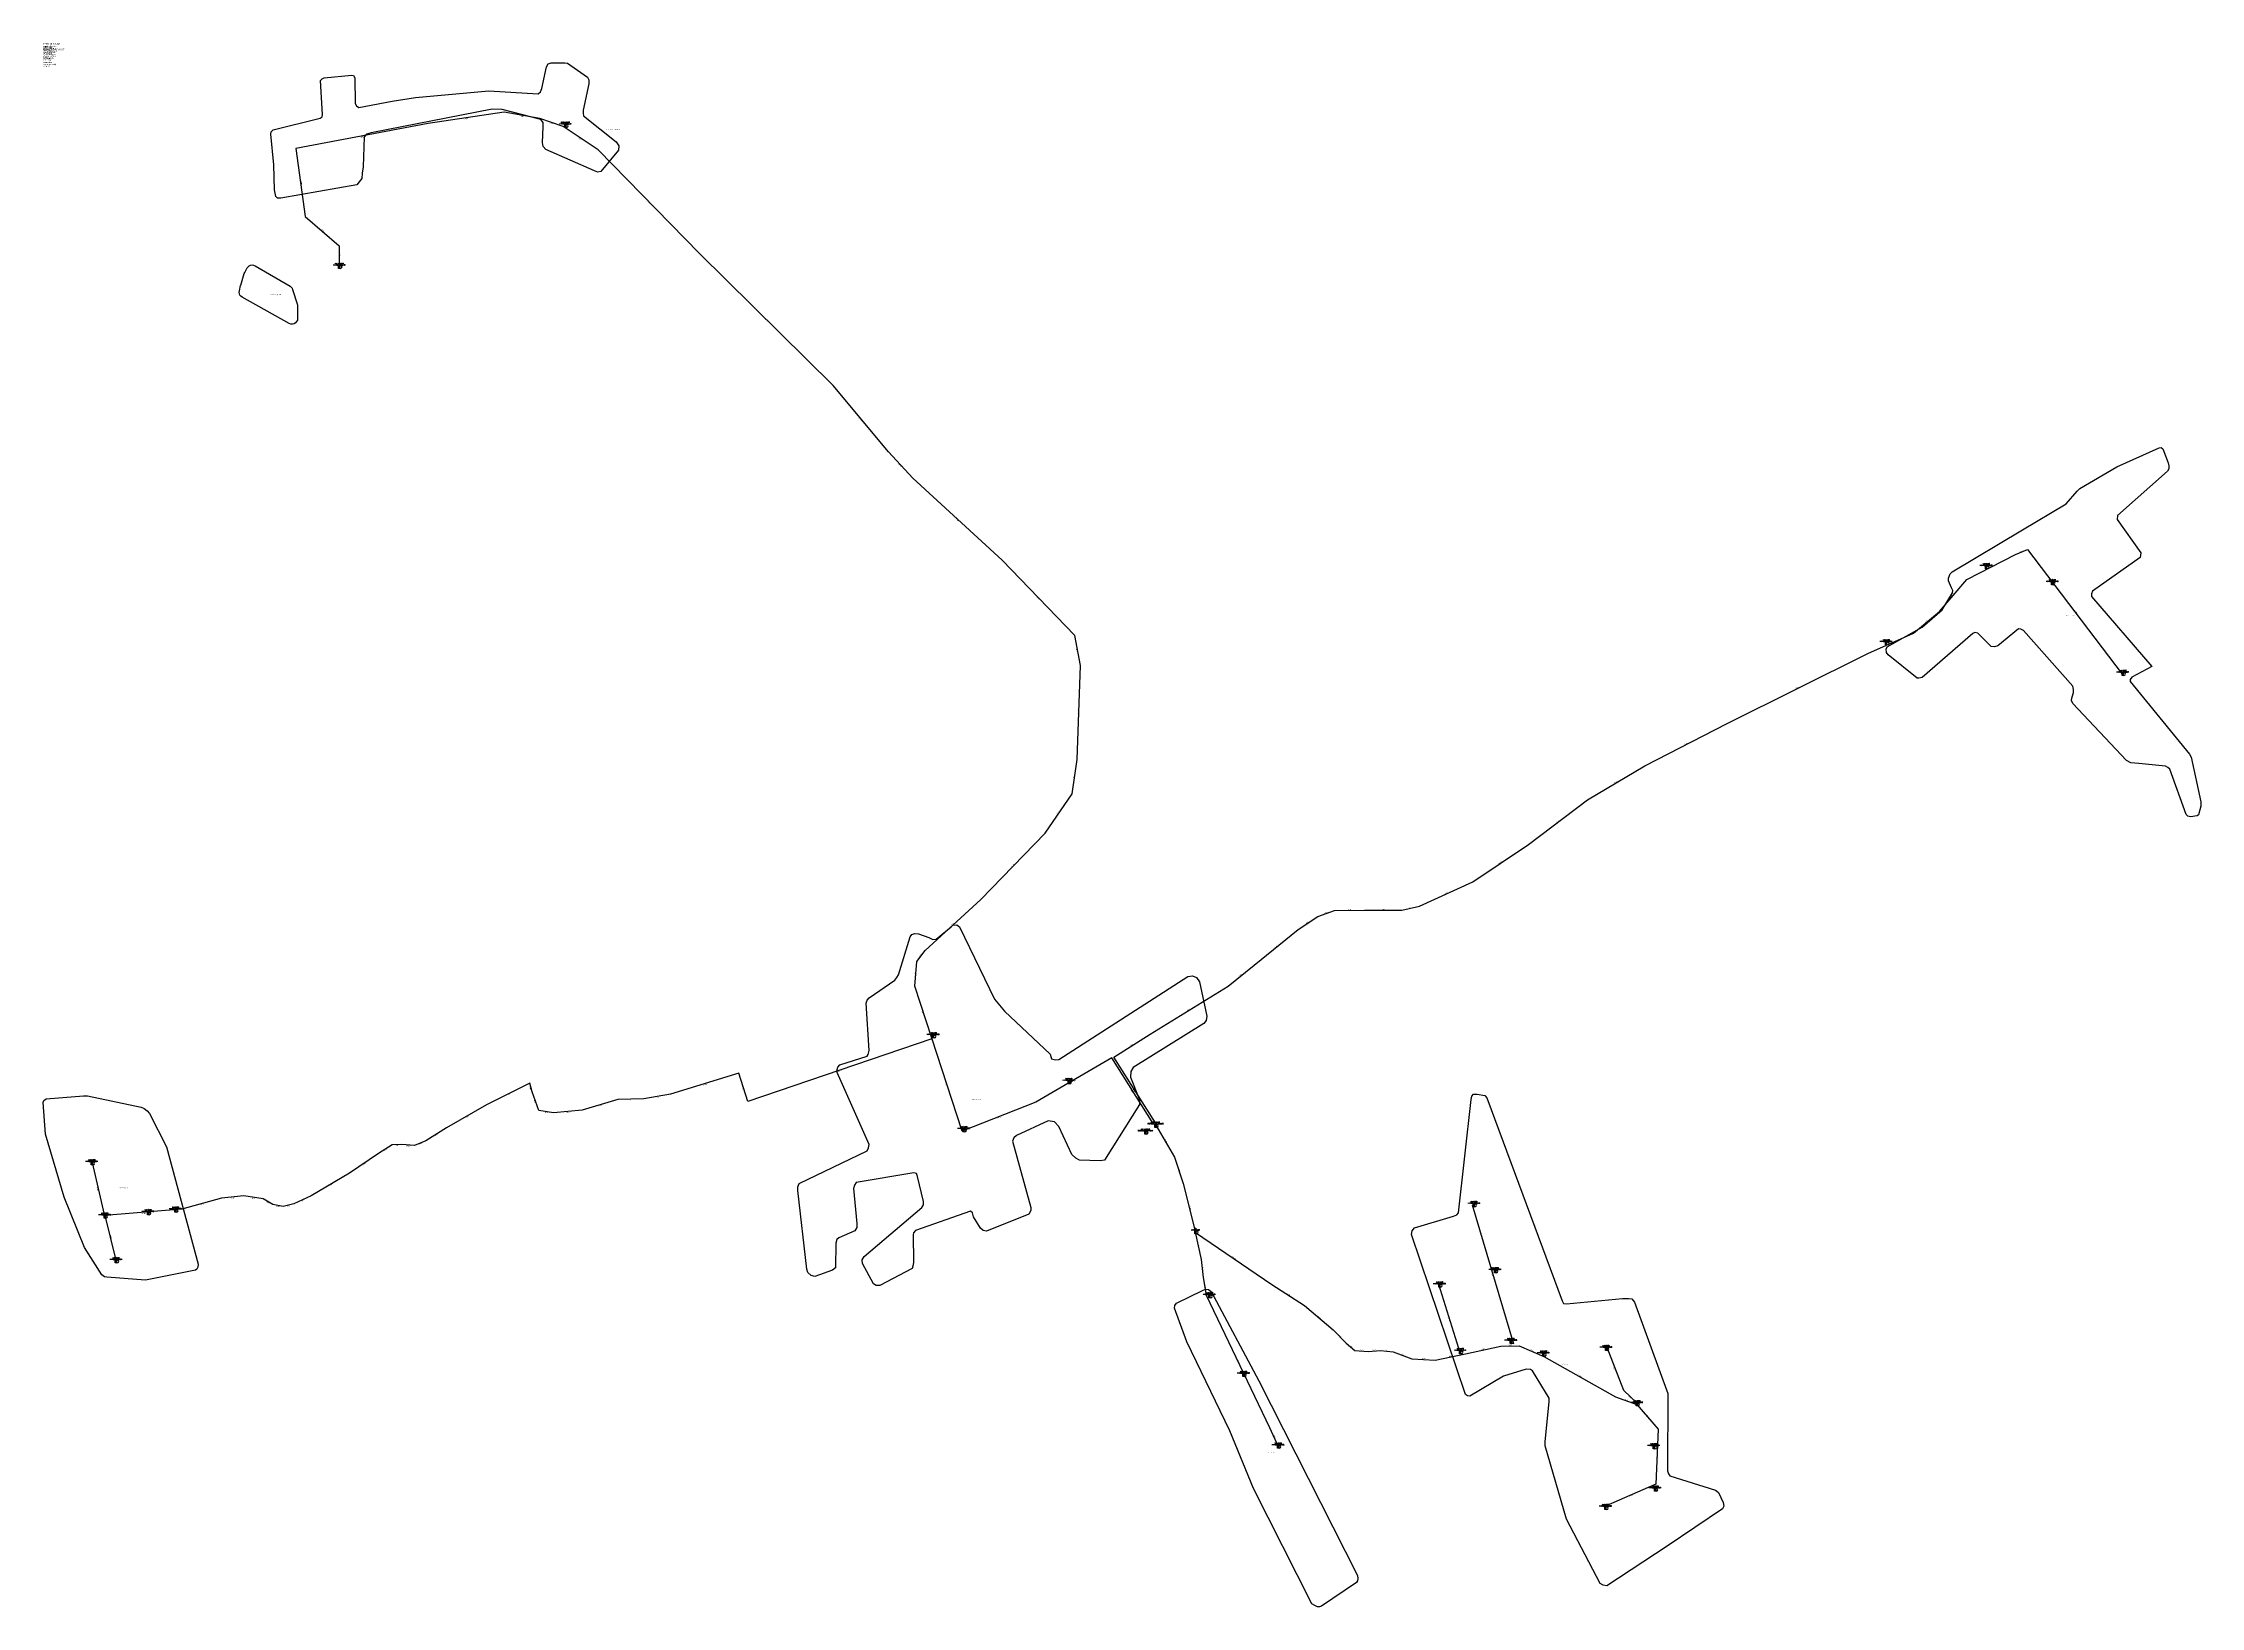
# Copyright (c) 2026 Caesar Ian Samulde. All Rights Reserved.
# Model space of a CAD drawing. Header units: metres. Extents: x 14035133 to 14038958, y 865282 to 868054.
import ezdxf
from ezdxf.enums import TextEntityAlignment as Align

# ---------------------------------------------------------------- set-up
doc = ezdxf.new("R2010")
doc.units = ezdxf.units.M
for name, color, linetype in [('CLUSTER_BOUNDARIES', 8, 'CONTINUOUS'), ('FEEDER_CABLES', 6, 'CONTINUOUS'), ('FTTH_NOTES', 2, 'CONTINUOUS'), ('NAP_DUMMY', 6, 'CONTINUOUS'), ('NEW NAP', 1, 'CONTINUOUS'), ('OLT_POI', 5, 'CONTINUOUS'), ('p-mh', 1, 'CONTINUOUS'), ('SPAN', 7, 'CONTINUOUS')]:
    doc.layers.add(name, color=color, linetype=linetype)
doc.styles.add('SIMPLEX', font='simplex.shx')
doc.styles.get("Standard").update_dxf_attribs({"font": 'arial.ttf'})

# ---------------------------------------------------------------- blocks, each defined once
blk = doc.blocks.new('GLOBE NAP PROPOSED')
at = {"layer": 'NEW NAP', "color": 1}
for p, q in [((-1.2728, 2.5133), (1.6758, 2.5133)), ((-1.2728, -2.5133), (-1.2728, 2.5133)), ((1.6758, -2.5133), (-1.2728, -2.5133))]:
    blk.add_line(p, q, dxfattribs=at)
blk.add_lwpolyline([(-1.2728, 0), (0, -1.2728), (0, 1.2728), (-1.2728, 0)], close=True, dxfattribs=at)
for points in [[(0, 0.885), (1.6758, 0.885)], [(0, 0.3137), (1.6758, 0.3137)], [(0, -0.5948), (1.6758, -0.5948)], [(0, -1.1661), (1.6758, -1.1661)]]:
    blk.add_lwpolyline(points, dxfattribs=at)
blk.add_ellipse((0.9981, 0), major_axis=(3.7034, 0), ratio=0.6903, start_param=4.8964, end_param=7.67, dxfattribs=at)
at = {"layer": 'p-mh', "color": 1, "style": 'SIMPLEX'}
for tag, p in [('MHTYPE', (-0.0713, 2.4748)), ('MHNO', (-0.0713, 4.9495))]:
    blk.add_attdef(tag, text='', height=1.65, dxfattribs=at).set_placement(p, align=Align.BOTTOM_CENTER)
blk = doc.blocks.new('Dummy NAP')
at = {"layer": 'NEW NAP', "color": 1}
for p, q in [((-1.2728, 2.5133), (1.6758, 2.5133)), ((-1.2728, -2.5133), (-1.2728, 2.5133)), ((1.6758, -2.5133), (-1.2728, -2.5133))]:
    blk.add_line(p, q, dxfattribs=at)
blk.add_lwpolyline([(-1.2728, 0), (0, -1.2728), (0, 1.2728), (-1.2728, 0)], close=True, dxfattribs=at)
for points in [[(0, 0.885), (1.6758, 0.885)], [(0, 0.3137), (1.6758, 0.3137)], [(0, -0.5948), (1.6758, -0.5948)], [(0, -1.1661), (1.6758, -1.1661)]]:
    blk.add_lwpolyline(points, dxfattribs=at)
blk.add_ellipse((0.9981, 0), major_axis=(3.7034, 0), ratio=0.6903, start_param=4.8964, end_param=7.67, dxfattribs=at)
at = {"layer": 'p-mh', "color": 1, "style": 'SIMPLEX'}
for tag, p in [('MHTYPE', (-0.0713, 2.4748)), ('MHNO', (-0.0713, 4.9495))]:
    blk.add_attdef(tag, text='', height=1.65, dxfattribs=at).set_placement(p, align=Align.BOTTOM_CENTER)

msp = doc.modelspace()

# ---------------------------------------------------------------- linework, layer by layer
at = {"layer": 'CLUSTER_BOUNDARIES'}
for points in [[(14035545.7, 867781.9), (14035543.1, 867793.5), (14035542.1, 867838.3), (14035536.6, 867892.1), (14035537.2, 867896.6), (14035541.2, 867900), (14035624.2, 867920.9), (14035627.7, 867923.3), (14035628.5, 867927.1), (14035624.6, 867987.7), (14035627.8, 867990.4), (14035631.4, 867992), (14035680.3, 867996.7), (14035683.1, 867996.3), (14035685.8, 867992.1), (14035686.4, 867946.9), (14035688.7, 867942.4), (14035692.8, 867939.6), (14035751.7, 867950.6), (14035793.2, 867957.2), (14035923.4, 867969.3), (14036010.7, 867963.8), (14036015.1, 867967.6), (14036017.3, 867973.1), (14036025.6, 868011.5), (14036028.3, 868017), (14036033.9, 868018.7), (14036058.2, 868018.7), (14036062.6, 868018.1), (14036097.9, 867993.4), (14036100.7, 867988.5), (14036100.7, 867981.3), (14036090.5, 867935.1), (14036090.5, 867929.6), (14036091, 867924.7), (14036149, 867878.6), (14036153.5, 867871.4), (14036152.9, 867864.3), (14036121.7, 867826.2), (14036116.7, 867825.1), (14036110.5, 867827.3), (14036024.6, 867865), (14036019.6, 867870.6), (14036018.4, 867877.8), (14036019.6, 867905.2), (14036019.6, 867912.9), (14036015.7, 867918.5), (14035947, 867936.2), (14035929.2, 867936.8), (14035714.6, 867894.6), (14035706.2, 867892.4), (14035702.3, 867887.4), (14035700.7, 867834.7), (14035698.7, 867823.1), (14035698, 867813.8), (14035689.2, 867802.6), (14035554.4, 867778.7), (14035548.9, 867778.7), (14035545.7, 867781.9)], [(14035584.3, 867565.7), (14035583.9, 867562.8), (14035582.5, 867560.1), (14035580.5, 867557.8), (14035578, 867556.4), (14035575.1, 867555.6), (14035572.1, 867555.8), (14035569.3, 867556.8), (14035485.9, 867603.4), (14035483.8, 867605), (14035482.1, 867607.1), (14035481.1, 867609.4), (14035480.7, 867612), (14035481, 867614.6), (14035483.3, 867624.3), (14035483.4, 867624.8), (14035489.8, 867645.5), (14035490.6, 867647.3), (14035494.8, 867655.2), (14035496.4, 867657.4), (14035498.5, 867659.1), (14035500.9, 867660.2), (14035503.6, 867660.5), (14035506.3, 867660.2), (14035508.8, 867659.2), (14035570.9, 867622.8), (14035572.8, 867621.3), (14035574.4, 867619.4), (14035575.4, 867617.2), (14035583.6, 867591.7), (14035584.2, 867588.5), (14035584.3, 867565.7)], [(14038510.9, 867100.9), (14038510.6, 867105.3), (14038513.6, 867112.9), (14038517.3, 867116.9), (14038641.9, 867190.8), (14038719.7, 867237.2), (14038738.9, 867259.8), (14038743.7, 867264.5), (14038809.2, 867302.6), (14038884.3, 867336.5), (14038887.8, 867336.9), (14038891, 867334.7), (14038900.3, 867309.7), (14038901.3, 867304.4), (14038901.2, 867299), (14038898.8, 867294.9), (14038810.7, 867216.5), (14038809.9, 867209.3), (14038851.5, 867150.5), (14038851.3, 867146), (14038850.6, 867142.1), (14038766.3, 867082.5), (14038764.5, 867077.5), (14038764.4, 867073.2), (14038871.5, 866948.8), (14038835.6, 866929.8), (14038832.6, 866926.1), (14038832.9, 866922.1), (14038938.3, 866793.5), (14038941.3, 866788.2), (14038958.2, 866709.2), (14038957.9, 866701.1), (14038953.8, 866685.9), (14038951.5, 866684.1), (14038939.8, 866682.7), (14038935.3, 866683.6), (14038932.2, 866686.8), (14038903.4, 866767), (14038899.8, 866770.1), (14038895.8, 866772.4), (14038848, 866777), (14038833.9, 866778.4), (14038826.1, 866782.3), (14038731.2, 866883.1), (14038729, 866888.6), (14038729.5, 866892.8), (14038732.4, 866902.6), (14038732.5, 866908.2), (14038731.2, 866913.9), (14038643.7, 867012.9), (14038639.1, 867015.3), (14038635, 867015.7), (14038598.1, 866985.4), (14038592.6, 866983.6), (14038586.7, 866984.1), (14038562.9, 867007.8), (14038557.4, 867009.2), (14038553.7, 867007.3), (14038464.1, 866929.5), (14038458.2, 866928.1), (14038455, 866928.1), (14038403.7, 866969.3), (14038400.9, 866973.9), (14038400.5, 866979.4), (14038402.3, 866984), (14038464.4, 867018.5), (14038499.6, 867049.5), (14038517.9, 867079.3), (14038518.3, 867083.7), (14038516.2, 867088), (14038510.9, 867100.9)], [(14036494.5, 865869.3), (14036488.8, 865874.6), (14036486.8, 865881), (14036471.2, 866020), (14036471.3, 866026.8), (14036473.5, 866032.4), (14036594, 866090.6), (14036596.4, 866095.6), (14036597.2, 866101.6), (14036540.5, 866229), (14036540.7, 866234.7), (14036542, 866238.7), (14036545.5, 866242.7), (14036593.8, 866258.3), (14036596, 866261), (14036597.6, 866268), (14036592.3, 866352), (14036593.9, 866357.4), (14036597.7, 866361.7), (14036643.2, 866393.1), (14036646.5, 866397.9), (14036649.2, 866402.2), (14036670, 866469.5), (14036673.3, 866473.8), (14036678.2, 866475.5), (14036684.7, 866474.9), (14036703.2, 866468.4), (14036710.2, 866465.2), (14036716.2, 866465.7), (14036742.6, 866487.2), (14036745.9, 866490.4), (14036753, 866491), (14036757.8, 866487.2), (14036819.9, 866359.3), (14036837.6, 866337.8), (14036918.3, 866261.8), (14036920.9, 866253.7), (14036927.7, 866251.7), (14036933.9, 866252.4), (14037162.4, 866399.4), (14037170.6, 866400.8), (14037177.5, 866397.4), (14037182.9, 866389.9), (14037195.9, 866329.4), (14037195.1, 866321.3), (14037190.9, 866315.9), (14037065.4, 866238.4), (14037061.2, 866230.8), (14037061, 866221.2), (14037076.8, 866181), (14037076.7, 866172.3), (14037014.9, 866074.1), (14037007.2, 866073), (14036970.3, 866074.1), (14036963.8, 866077.7), (14036956.7, 866084.2), (14036933.5, 866133.6), (14036925.8, 866142), (14036915, 866143.8), (14036858.4, 866117.4), (14036854.2, 866113.3), (14036851.7, 866107.3), (14036883.9, 865990), (14036883.9, 865984.7), (14036880.7, 865978.4), (14036805.5, 865947.9), (14036799.6, 865949), (14036794.9, 865953.2), (14036782.5, 865973.6), (14036780.6, 865980.8), (14036777, 865983.3), (14036679.6, 865949.5), (14036675.8, 865945.3), (14036675.2, 865941.7), (14036676, 865893.7), (14036675.4, 865888.2), (14036673.7, 865881.6), (14036616.5, 865852), (14036609.8, 865852), (14036605.2, 865855), (14036585.7, 865891), (14036585.2, 865897.1), (14036588.9, 865903.3), (14036690.6, 865989.9), (14036694, 865994.7), (14036693.7, 866000.5), (14036683.2, 866045.2), (14036681.2, 866050), (14036676.5, 866051.6), (14036574.7, 866034.2), (14036571.4, 866029.3), (14036569.7, 866023.8), (14036575.6, 865961.7), (14036575.5, 865954.6), (14036572.2, 865948.7), (14036543.8, 865936.4), (14036540.1, 865933.2), (14036538.5, 865926.8), (14036537.6, 865883.1), (14036532.7, 865878.8), (14036501.3, 865867.8), (14036494.5, 865869.3)], [(14035170.5, 866008.2), (14035137.4, 866120.1), (14035133.2, 866176.2), (14035134.5, 866179.6), (14035138.8, 866182.6), (14035204.5, 866188.2), (14035212.1, 866188.2), (14035307.2, 866168), (14035312.2, 866165.3), (14035317.5, 866161.3), (14035321.9, 866156.5), (14035352.1, 866097.5), (14035408.1, 865889.5), (14035407.5, 865884.5), (14035405.8, 865880.8), (14035403.1, 865879.2), (14035314.5, 865861.1), (14035246.2, 865866.3), (14035242.2, 865867.1), (14035237.4, 865870.7), (14035206.6, 865919), (14035170.5, 866008.2)], [(14037828.3, 865820), (14037833.7, 865819), (14037932.9, 865829), (14037943.4, 865829), (14037949.4, 865828.4), (14037954.4, 865822.1), (14038013.2, 865660.5), (14038012.8, 865523.3), (14038014.2, 865517.9), (14038017, 865514.5), (14038097.7, 865488.9), (14038103.2, 865484.6), (14038111.5, 865467.3), (14038112.5, 865460.5), (14038110.4, 865456.1), (14038012.2, 865389.9), (14037904.9, 865319.6), (14037898.8, 865320.5), (14037893.3, 865323.3), (14037833.5, 865437.5), (14037795.8, 865567.3), (14037795.6, 865574.8), (14037802.9, 865646.4), (14037802.7, 865652), (14037773.2, 865700.4), (14037770, 865702.8), (14037762.4, 865703.3), (14037721.8, 865690.9), (14037662.4, 865655.5), (14037658.2, 865656), (14037654.6, 865658.3), (14037558.8, 865942.3), (14037559.9, 865948.7), (14037564.3, 865954.1), (14037633.5, 865974.5), (14037639.2, 865977), (14037642.1, 865980.3), (14037664.6, 866181.3), (14037666.1, 866187.1), (14037668.6, 866190.9), (14037675.1, 866190.9), (14037688.7, 866188.7), (14037692.7, 866184.5), (14037825.9, 865824.7), (14037828.3, 865820)], [(14037382.5, 865287.3), (14037278.9, 865492.1), (14037236.6, 865594.1), (14037160.6, 865751.9), (14037139, 865811.7), (14037139.2, 865816.2), (14037142.5, 865820.7), (14037188.5, 865842.8), (14037193.7, 865845.2), (14037198.8, 865844.7), (14037203.8, 865840.9), (14037288.5, 865682.9), (14037462.9, 865337.8), (14037464, 865332.7), (14037463, 865328.3), (14037461.3, 865325.4), (14037399.4, 865283.6), (14037395.9, 865282.2), (14037392, 865282.2), (14037387.8, 865284.3), (14037382.5, 865287.3)]]:
    msp.add_lwpolyline(points, close=True, dxfattribs=at)
at = {"layer": 'FEEDER_CABLES'}
for points in [[(14037100.9, 866138.7), (14037027.5, 866255.1), (14036892.7, 866176.4), (14036762.6, 866125.5), (14036708.7, 866290.1), (14036678.3, 866382.1), (14036681.9, 866425.8), (14036696.8, 866445.8), (14036795.5, 866536.1), (14036909.4, 866653.7), (14036957.6, 866723.4), (14036966.4, 866784.3), (14036971.9, 866950.7), (14036962, 867004), (14036833.1, 867137.2), (14036674.7, 867282.9), (14036632, 867329.4), (14036533.7, 867447), (14036297, 867681.1), (14036117.3, 867864.6), (14036054.8, 867905.9), (14036013.5, 867920.3), (14035950.4, 867931.6), (14035816, 867911), (14035581.4, 867866.9), (14035597.9, 867746.7), (14035657.9, 867694.4), (14035657.9, 867664.6)], [(14037105.3, 866139.9), (14037031.3, 866256.7), (14037095.8, 866297.3), (14037233.8, 866382.3), (14037279.9, 866419.4), (14037357.9, 866482.6), (14037392.6, 866505.6), (14037422.4, 866516.5), (14037475.3, 866517.1), (14037541.7, 866516.7), (14037573.3, 866523.9), (14037667.6, 866567.1), (14037766.2, 866633.4), (14037870.8, 866712.4), (14037972.3, 866772.6), (14038118.4, 866848), (14038367.6, 866971.8), (14038448.5, 867008.2), (14038494.8, 867046.5), (14038543.3, 867102.9), (14038629.9, 867147.3), (14038650.8, 867156), (14038818.9, 866935.5)], [(14036708.4, 866289), (14036382.5, 866177.9), (14036366.6, 866227.8), (14036245.5, 866190.7), (14036198.3, 866182.4), (14036151.9, 866181.7), (14036088.8, 866162.8), (14036037.8, 866157.5), (14036012, 866162), (14035999.8, 866195.3), (14035996, 866210.4), (14035918.9, 866172.2), (14035848.5, 866131.1), (14035811.5, 866108.2), (14035791.3, 866100), (14035768.9, 866101.6), (14035752.1, 866101.2), (14035727.7, 866085.8), (14035676, 866050.8), (14035608.4, 866010.9), (14035577.4, 865996.5), (14035558.4, 865992), (14035540.2, 865995.3), (14035523.3, 866005.6), (14035488.7, 866010.5), (14035449.5, 866006.8), (14035378.9, 865986.8), (14035242.4, 865975.6), (14035261.7, 865898.9)], [(14037105.8, 866135.7), (14037138.7, 866079), (14037153.9, 866032.6), (14037176, 865945.8), (14037311.3, 865853.6), (14037369.2, 865816.1), (14037420.3, 865773.1), (14037442.8, 865749.4), (14037458.6, 865736.8), (14037481.9, 865734.8), (14037503.7, 865736.3), (14037526.5, 865734.3), (14037559.7, 865721.9), (14037601.1, 865719.4), (14037654.8, 865730.8), (14037717.2, 865744.4), (14037749.9, 865744.9), (14037793.2, 865725.9), (14037920.7, 865654.5), (14037958.4, 865640.6), (14037995.9, 865596.9), (14037992, 865499.5), (14037903.7, 865461.4)], [(14035241.7, 865977.7), (14035220.4, 866069.9)], [(14037740.4, 865747.6), (14037667.2, 865994.4)], [(14037175.2, 865946.5), (14037185.8, 865897.8), (14037189.5, 865865.7), (14037194.7, 865834.6), (14037307.2, 865599.8), (14037322.8, 865566.3)], [(14037646, 865730.5), (14037607.2, 865853.5)], [(14037958.2, 865643.9), (14037935.3, 865665.9), (14037904.3, 865744.6)]]:
    msp.add_lwpolyline(points, dxfattribs=at)

# ---------------------------------------------------------------- block references
at = {"layer": 'NAP_DUMMY', "color": 6}
msp.add_blockref('Dummy NAP', (14037176.2, 865946.1), dxfattribs=at).add_auto_attribs({'MHTYPE': 'NAP AUGMENT', 'MHNO': 'D1'})
at = {"layer": 'NEW NAP', "color": 1}
for p, values in [((14036059.3, 867906.9), {'MHTYPE': 'MIN4026_L914_N01', 'MHNO': 'NAP AUGMENT'}), ((14035658.3, 867656.9), {'MHTYPE': 'MIN4026_L914_N02', 'MHNO': 'NAP AUGMENT'}), ((14038577.8, 867124.6, 0.4), {'MHTYPE': 'MIN4026_L906_N02', 'MHNO': '1:16 (16P)'}), ((14038694.9, 867096.2, 3.9), {'MHTYPE': 'MIN4026_L906_N03', 'MHNO': '1:16 (16P)'}), ((14038400.5, 866989.5, 18.7), {'MHTYPE': 'MIN4026_L906_N01', 'MHNO': '1:16 (16P)'}), ((14038819.9, 866935.5, 0), {'MHTYPE': 'MIN4026_L907_N01', 'MHNO': '1:16 (16P)'}), ((14036711.1, 866293, 2.5), {'MHTYPE': 'MIN4026_L911_N03', 'MHNO': '1:16 (16P)'}), ((14036951.4, 866211.9, 2.4), {'MHTYPE': 'MIN4026_L911_N01', 'MHNO': '1:16 (16P)'}), ((14036765.1, 866126.6, 0), {'MHTYPE': 'MIN4026_L911_N02', 'MHNO': '1:16 (16P)'}), ((14035219.5, 866067.9), {'MHTYPE': 'MIN4026_L913_N01', 'MHNO': '1:16 (16P)'}), ((14035242.4, 865973.5), {'MHTYPE': 'MIN4026_L912_N03', 'MHNO': '1:16 (16P)'}), ((14035319.2, 865979.6), {'MHTYPE': 'MIN4026_L912_N02', 'MHNO': '1:16 (16P)'}), ((14035367.7, 865984.2), {'MHTYPE': 'MIN4026_L912_N01', 'MHNO': '1:16 (16P)'}), ((14037669.7, 865993.9), {'MHTYPE': 'MIN4026_L902_N02', 'MHNO': '1:16 (16P)'}), ((14035262.4, 865894.4), {'MHTYPE': 'MIN4026_L912_N04', 'MHNO': '1:16 (16P)'}), ((14037608.7, 865851.4), {'MHTYPE': 'MIN4026_L901_N02', 'MHNO': '1:16 (16P)'}), ((14037707.2, 865876.6), {'MHTYPE': 'MIN4026_L902_N01', 'MHNO': '1:16 (16P)'}), ((14037201, 865832.3), {'MHTYPE': 'MIN4026_L905_N01', 'MHNO': '1:16 (16P)'}), ((14037734.9, 865751.3, 0.5), {'MHTYPE': 'MIN4026_L901_N03', 'MHNO': '1:16 (16P)'}), ((14037903.8, 865738.8), {'MHTYPE': 'MIN4026_L903_N03', 'MHNO': '1:16 (16P)'}), ((14037645.4, 865733.3, 0.2), {'MHTYPE': 'MIN4026_L901_N01', 'MHNO': '1:16 (16P)'}), ((14037793.1, 865729), {'MHTYPE': 'MIN4026_L903_N01', 'MHNO': '1:16 (16P)'}), ((14037261.2, 865692.8), {'MHTYPE': 'MIN4026_L905_N02', 'MHNO': '1:16 (16P)'}), ((14037958.3, 865640.9), {'MHTYPE': 'MIN4026_L903_N02', 'MHNO': '1:16 (16P)'}), ((14037322.4, 865565.8), {'MHTYPE': 'MIN4026_L905_N03', 'MHNO': '1:16 (16P)'}), ((14037988.6, 865564.7), {'MHTYPE': 'MIN4026_L903_N04', 'MHNO': '1:16 (16P)'}), ((14037990.7, 865489.5), {'MHTYPE': 'MIN4026_L904_N01', 'MHNO': '1:16 (16P)'}), ((14037902.8, 865457), {'MHTYPE': 'MIN4026_L904_N02', 'MHNO': '1:16 (16P)'})]:
    msp.add_blockref('GLOBE NAP PROPOSED', p, dxfattribs=at).add_auto_attribs(values)
at = {"layer": 'OLT_POI', "color": 5}
for p, values in [((14037087.2, 866122.5), {'MHTYPE': 'TCISUNION1MONKAYCVLY', 'MHNO': 'NAP AUGMENT'}), ((14037105.1, 866134.6), {'MHTYPE': 'PROPOSED 72F CLOSURE', 'MHNO': 'NAP AUGMENT'})]:
    msp.add_blockref('GLOBE NAP PROPOSED', p, dxfattribs=at).add_auto_attribs(values)

# ---------------------------------------------------------------- texts
at = {"layer": 'CLUSTER_BOUNDARIES', "color": 8, "char_height": 1.5, "width": 18, "attachment_point": 1}
for s, insert in [('PH118207015|Cluster_9', (14036132.2, 867901)), ('PH118207015|Cluster_1', (14035534.4, 867608.7)), ('2021-02557-MG', (14038719.3, 867040.2)), ('2021-02556-MG', (14036780, 866182.3)), ('2021-00198-MY', (14035268.4, 866025.5)), ('2021-00195-MY', (14037821.8, 865712.9)), ('2021-00196-MY', (14037301.8, 865556.3))]:
    msp.add_mtext(s, dxfattribs=dict(at, insert=insert))
at = {"layer": 'FTTH_NOTES', "char_height": 2, "width": 24, "attachment_point": 1}
for s, insert in [('Provider: GLOBE • Stencil Style: telcoBlock • Default Splitter: 1:8', (14035133.2, 868049.3)), ('Coverage Radius: 150m boundary on NAP_COVERAGE • Span Allowance: +2.0m on SPAN (1 decimal place)', (14035133.2, 868044.9)), ('© 2026 Caesar Ian Samulde. All Rights Reserved. Reverse engineering, resale, and unauthorized copying are strictly prohibited.', (14035133.2, 868040.5))]:
    msp.add_mtext(s, dxfattribs=dict(at, insert=insert))
at = {"layer": 'FTTH_NOTES', "color": 3, "insert": (14035133.2, 868053.7), "char_height": 3, "width": 32, "attachment_point": 1}
msp.add_mtext('FTTH HLD NAP DESIGN: MIN4026_HLD.KMZ', dxfattribs=at)
at = {"layer": 'SPAN', "color": 7}
for s, rotation, p in [('65.5m', 349.84, (14035981.6, 867924.3)), ('238.8m', 10.66, (14035699, 867887.4)), ('136.8m', 8.69, (14035883.5, 867919.7)), ('45.4m', 340.83, (14036033.6, 867911.6)), ('76.3m', 326.57, (14036085.2, 867883.9)), ('122.3m', 277.84, (14035591.2, 867807)), ('256.7m', 314.39, (14036206, 867771.7)), ('80.9m', 318.86, (14035628.9, 867721.7)), ('31.5m', 270, (14035659.5, 867679.5)), ('332.1m', 315.31, (14036414.2, 867562.9)), ('153.9m', 309.91, (14036581.6, 867387.2)), ('64.7m', 312.59, (14036652.2, 867305.1)), ('215.4m', 317.39, (14036752.8, 867208.9)), ('98.4m', 27.14, (14038585.9, 867126.5)), ('24.5m', 22.7, (14038639.8, 867153.1)), ('185.8m', 314.07, (14036896.4, 867069.5)), ('75.8m', 49.3, (14038517.9, 867075.7)), ('277.0m', 307.31, (14038736.2, 867046.7)), ('61.6m', 39.62, (14038470.7, 867028.6)), ('55.8m', 280.48, (14036965.4, 866977.1)), ('90.0m', 24.2, (14038407.4, 866991.4)), ('277.9m', 26.41, (14038242.3, 866911.3)), ('167.1m', 88.11, (14036967.6, 866867.6)), ('165.1m', 27.29, (14038044.6, 866811.7)), ('63.1m', 81.82, (14036960.4, 866754.1)), ('119.0m', 30.71, (14037920.7, 866743.9)), ('86.0m', 55.31, (14036932.2, 866689.4)), ('132.0m', 37.06, (14037817.6, 866674.2)), ('164.4m', 45.89, (14036851.3, 866596)), ('119.9m', 33.88, (14037716, 866601.6)), ('104.9m', 24.65, (14037619.8, 866546.9)), ('33.5m', 20.2, (14037406.9, 866512.6)), ('54.5m', 0.59, (14037448.8, 866518.4)), ('67.8m', 359.65, (14037508.5, 866518.5)), ('34.2m', 12.81, (14037557.1, 866521.8)), ('134.6m', 42.49, (14036745.1, 866492.1)), ('43.3m', 33.52, (14037374.3, 866495.4)), ('26.7m', 53.1, (14036688.1, 866436.7)), ('101.5m', 39.02, (14037317.9, 866452.2)), ('45.5m', 85.39, (14036678.5, 866404.1)), ('60.7m', 38.79, (14037255.8, 866402.1)), ('98.1m', 288.27, (14036692, 866335.6)), ('162.8m', 31.65, (14037163.9, 866341.2)), ('77.5m', 32.19, (14037062.7, 866278.3)), ('17.5m', 284.13, (14035996.4, 866202.4)), ('127.6m', 17, (14036306.5, 866207.7)), ('53.9m', 287.76, (14036373, 866202.3)), ('343.4m', 18.83, (14036546, 866231.9)), ('173.7m', 288.12, (14036734.1, 866207.3)), ('156.8m', 30.28, (14036960.9, 866214.4)), ('87.3m', 26.34, (14035958.2, 866189.9)), ('37.1m', 290.11, (14036004.4, 866178.1)), ('67.3m', 16.66, (14036120.8, 866170.7)), ('48.0m', 0.93, (14036175.1, 866180.4)), ('49.5m', 10, (14036222.2, 866185)), ('138.4m', 302.21, (14037062.8, 866196)), ('139.1m', 302.35, (14037067, 866197.5)), ('82.9m', 30.24, (14035884.5, 866150.3)), ('28.0m', 350.06, (14036024.6, 866158.2)), ('52.8m', 5.93, (14036063.5, 866158.5)), ('140.6m', 21.37, (14036828.2, 866149.4)), ('30.7m', 32.27, (14035740.8, 866092.2)), ('18.6m', 1.43, (14035760.6, 866099.8)), ('24.3m', 355.74, (14035780, 866099.2)), ('23.6m', 22.1, (14035802, 866102.6)), ('45.2m', 31.85, (14035830.8, 866118.3)), ('67.0m', 300.11, (14037123.7, 866108.1)), ('63.9m', 34.08, (14035702.8, 866067)), ('50.4m', 288.15, (14037147.8, 866056.3)), ('95.9m', 283, (14035229.5, 866023.4)), ('79.9m', 30.56, (14035643, 866029.5)), ('137.9m', 4.68, (14035310.8, 865979.6)), ('74.7m', 15.82, (14035414.7, 865995.2)), ('41.1m', 5.41, (14035469.2, 866007.1)), ('36.7m', 351.86, (14035505.8, 866006.4)), ('21.6m', 328.6, (14035530.9, 865999)), ('20.4m', 349.82, (14035549, 865992.1)), ('21.3m', 13.4, (14035568.3, 865992.7)), ('36.0m', 24.9, (14035593.6, 866002.3)), ('90.8m', 284.24, (14037166.5, 865989.6)), ('80.4m', 284.14, (14035253.6, 865937.7)), ('51.4m', 282.32, (14037182, 865922.5)), ('164.4m', 325.74, (14037244.5, 865901)), ('34.1m', 276.56, (14037189.2, 865882)), ('257.3m', 286.51, (14037702.3, 865870.5)), ('33.3m', 279.54, (14037193.7, 865850.4)), ('70.4m', 327.08, (14037341.1, 865836.2)), ('68.3m', 319.93, (14037395.8, 865795.8)), ('129.9m', 287.52, (14037625, 865791.5)), ('34.4m', 313.49, (14037432.7, 865762.3)), ('21.9m', 321.48, (14037451.7, 865744.4)), ('34.4m', 0.86, (14037733.6, 865746.2)), ('260.2m', 295.6, (14037252.4, 865717.9)), ('25.2m', 355.11, (14037470.4, 865737.4)), ('23.7m', 3.93, (14037492.7, 865737.2)), ('24.7m', 354.99, (14037515.3, 865736.9)), ('37.1m', 339.44, (14037543.7, 865729.6)), ('43.1m', 356.57, (14037580.5, 865722.2)), ('56.4m', 12.04, (14037627.6, 865726.7)), ('65.4m', 12.23, (14037685.7, 865739.2)), ('48.9m', 336.26, (14037772.2, 865736.8)), ('86.0m', 291.52, (14037918.3, 865704.7)), ('146.9m', 330.77, (14037857.7, 865691.6)), ('41.8m', 339.79, (14037940.1, 865649.1)), ('33.4m', 316.23, (14037945.7, 865653.7)), ('59.2m', 310.59, (14037978.3, 865619.8)), ('38.7m', 294.81, (14037316.4, 865583.7)), ('98.6m', 87.73, (14037995.6, 865548.1)), ('97.4m', 23.31, (14037948.5, 865479))]:
    msp.add_text(s, height=1.5, rotation=rotation, dxfattribs=at).set_placement(p, align=Align.MIDDLE_CENTER)

doc.saveas('drawing.dxf')
